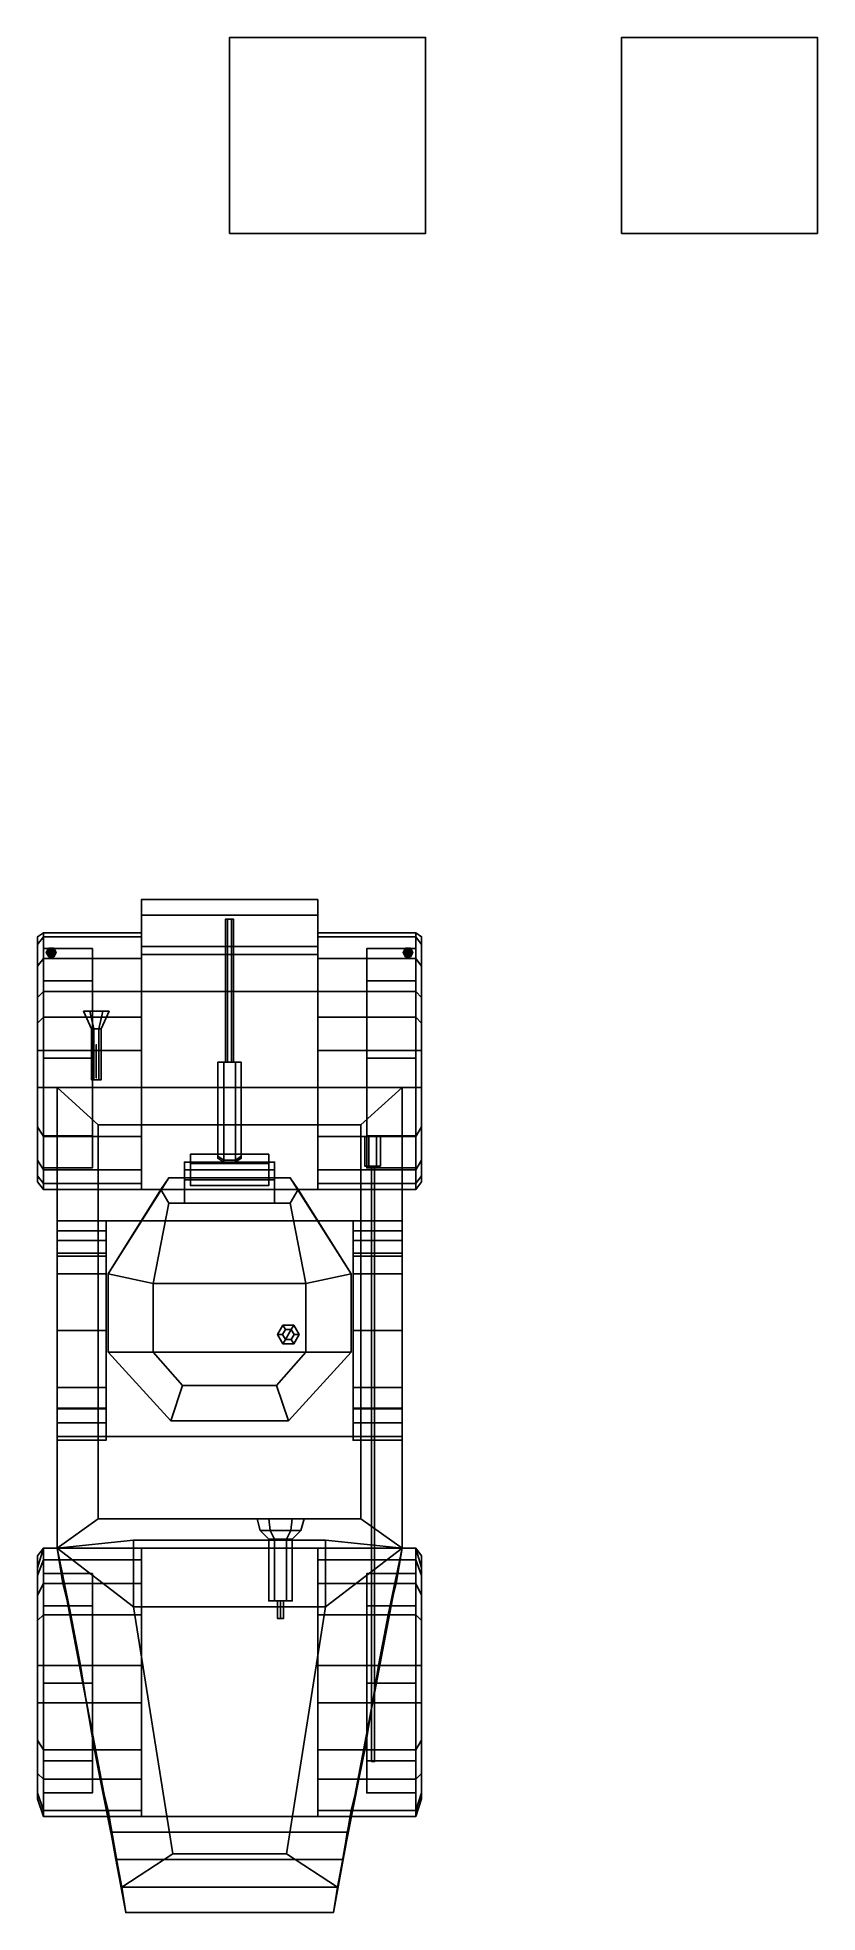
# Model space of a CAD drawing. Header units: millimetres. Extents: x -0.98 to 3, y -2.57 to 7.
import ezdxf

# ---------------------------------------------------------------- set-up
doc = ezdxf.new("R2010")
doc.units = ezdxf.units.MM
for name, color, linetype in [('gun', 1, 'Continuous'), ('mudguards', 6, 'Continuous'), ('sleeve', 5, 'Continuous'), ('turret', 2, 'Continuous'), ('wheels', 2, 'Continuous')]:
    doc.layers.add(name, color=color, linetype=linetype)

msp = doc.modelspace()

# ---------------------------------------------------------------- linework, layer by layer
for points in [[(1, 7, 1), (1, 7), (0, 7), (0, 7, 1)], [(1, 7), (1, 6), (0, 6), (0, 7)], [(0, 7), (0, 6), (0, 6, 1), (0, 7, 1)], [(0, 7, 1), (0, 6, 1), (1, 6, 1), (1, 7, 1)], [(1, 6, 1), (1, 6), (1, 7), (1, 7, 1)], [(3, 7), (3, 6), (2, 6), (2, 7)], [(2, 7), (2, 6), (3, 6), (3, 7)], [(0, 6, 1), (0, 6), (1, 6), (1, 6, 1)], [(-0.45, 2.52, 0.47), (-0.45, 1.12, 0.47), (-0.45, 1.12, 0.74), (-0.45, 2.6, 0.74)], [(0.45, 2.6, 0.74), (0.45, 2.52, 0.47), (-0.45, 2.52, 0.47), (-0.45, 2.6, 0.74)], [(-0.45, 2.6, 0.74), (-0.45, 1.12, 0.74), (-0.45, 1.2, 1.01), (-0.45, 2.32, 1.01)], [(0.45, 2.32, 1.01), (0.45, 2.6, 0.74), (-0.45, 2.6, 0.74), (-0.45, 2.32, 1.01)], [(0.45, 1.12, 0.74), (0.45, 1.12, 0.47), (0.45, 2.52, 0.47), (0.45, 2.6, 0.74)], [(0.45, 1.2, 1.01), (0.45, 1.12, 0.74), (0.45, 2.6, 0.74), (0.45, 2.32, 1.01)], [(-0.45, 2.36, 0.32), (-0.45, 1.12, 0.32), (-0.45, 1.12, 0.47), (-0.45, 2.52, 0.47)], [(0.45, 2.52, 0.47), (0.45, 2.36, 0.32), (-0.45, 2.36, 0.32), (-0.45, 2.52, 0.47)], [(0.45, 1.12, 0.47), (0.45, 1.12, 0.32), (0.45, 2.36, 0.32), (0.45, 2.52, 0.47)], [(-0.9208, 2.3487, 1.4125), (-0.9225, 2.3517, 1.4), (-0.935, 2.33, 1.4), (-0.9317, 2.33, 1.4125)], [(-0.9225, 2.3517, 1.4), (-0.9208, 2.3487, 1.3875), (-0.9317, 2.33, 1.3875), (-0.935, 2.33, 1.4)], [(-0.9317, 2.33, 1.4125), (-0.935, 2.33, 1.4), (-0.9225, 2.3083, 1.4), (-0.9208, 2.3112, 1.4125)], [(-0.935, 2.33, 1.4), (-0.9317, 2.33, 1.3875), (-0.9208, 2.3112, 1.3875), (-0.9225, 2.3083, 1.4)], [(-0.9163, 2.3408, 1.4217), (-0.9208, 2.3487, 1.4125), (-0.9317, 2.33, 1.4125), (-0.9225, 2.33, 1.4217)], [(-0.9208, 2.3487, 1.3875), (-0.9163, 2.3408, 1.3783), (-0.9225, 2.33, 1.3783), (-0.9317, 2.33, 1.3875)], [(-0.9225, 2.33, 1.4217), (-0.9317, 2.33, 1.4125), (-0.9208, 2.3112, 1.4125), (-0.9163, 2.3192, 1.4217)], [(-0.9317, 2.33, 1.3875), (-0.9225, 2.33, 1.3783), (-0.9163, 2.3192, 1.3783), (-0.9208, 2.3112, 1.3875)], [(-0.8992, 2.3487, 1.4125), (-0.8975, 2.3517, 1.4), (-0.9225, 2.3517, 1.4), (-0.9208, 2.3487, 1.4125)], [(-0.8975, 2.3517, 1.4), (-0.8992, 2.3487, 1.3875), (-0.9208, 2.3487, 1.3875), (-0.9225, 2.3517, 1.4)], [(-0.91, 2.33, 1.425), (-0.9163, 2.3408, 1.4217), (-0.9225, 2.33, 1.4217), (-0.91, 2.33, 1.425)], [(-0.9163, 2.3408, 1.3783), (-0.91, 2.33, 1.375), (-0.91, 2.33, 1.375), (-0.9225, 2.33, 1.3783)], [(-0.91, 2.33, 1.425), (-0.9225, 2.33, 1.4217), (-0.9163, 2.3192, 1.4217), (-0.91, 2.33, 1.425)], [(-0.9225, 2.33, 1.3783), (-0.91, 2.33, 1.375), (-0.91, 2.33, 1.375), (-0.9163, 2.3192, 1.3783)], [(-0.9208, 2.3112, 1.4125), (-0.9225, 2.3083, 1.4), (-0.8975, 2.3083, 1.4), (-0.8992, 2.3112, 1.4125)], [(-0.9225, 2.3083, 1.4), (-0.9208, 2.3112, 1.3875), (-0.8992, 2.3112, 1.3875), (-0.8975, 2.3083, 1.4)], [(-0.9038, 2.3408, 1.4217), (-0.8992, 2.3487, 1.4125), (-0.9208, 2.3487, 1.4125), (-0.9163, 2.3408, 1.4217)], [(-0.8992, 2.3487, 1.3875), (-0.9038, 2.3408, 1.3783), (-0.9163, 2.3408, 1.3783), (-0.9208, 2.3487, 1.3875)], [(-0.9163, 2.3192, 1.4217), (-0.9208, 2.3112, 1.4125), (-0.8992, 2.3112, 1.4125), (-0.9038, 2.3192, 1.4217)], [(-0.9208, 2.3112, 1.3875), (-0.9163, 2.3192, 1.3783), (-0.9038, 2.3192, 1.3783), (-0.8992, 2.3112, 1.3875)], [(-0.9038, 2.3408, 1.3783), (-0.91, 2.33, 1.375), (-0.91, 2.33, 1.375), (-0.9163, 2.3408, 1.3783)], [(-0.9163, 2.3192, 1.3783), (-0.91, 2.33, 1.375), (-0.91, 2.33, 1.375), (-0.9038, 2.3192, 1.3783)], [(-0.91, 2.33, 1.425), (-0.9038, 2.3408, 1.4217), (-0.9163, 2.3408, 1.4217), (-0.91, 2.33, 1.425)], [(-0.91, 2.33, 1.425), (-0.9163, 2.3192, 1.4217), (-0.9038, 2.3192, 1.4217), (-0.91, 2.33, 1.425)], [(-0.9, 2.33, 0.92), (-0.915, 2.3387, 0.91), (-0.915, 2.3387, 1.38), (-0.9, 2.33, 1.38)], [(-0.915, 2.3387, 0.91), (-0.915, 2.3213, 0.93), (-0.915, 2.3213, 1.38), (-0.915, 2.3387, 1.38)], [(-0.915, 2.3213, 0.93), (-0.9, 2.33, 0.92), (-0.9, 2.33, 1.38), (-0.915, 2.3213, 1.38)], [(-0.91, 2.33, 1.425), (-0.8975, 2.33, 1.4217), (-0.9038, 2.3408, 1.4217), (-0.91, 2.33, 1.425)], [(-0.8975, 2.33, 1.3783), (-0.91, 2.33, 1.375), (-0.91, 2.33, 1.375), (-0.9038, 2.3408, 1.3783)], [(-0.91, 2.33, 1.425), (-0.9038, 2.3192, 1.4217), (-0.8975, 2.33, 1.4217), (-0.91, 2.33, 1.425)], [(-0.9038, 2.3192, 1.3783), (-0.91, 2.33, 1.375), (-0.91, 2.33, 1.375), (-0.8975, 2.33, 1.3783)], [(-0.8975, 2.33, 1.4217), (-0.8883, 2.33, 1.4125), (-0.8992, 2.3487, 1.4125), (-0.9038, 2.3408, 1.4217)], [(-0.8883, 2.33, 1.3875), (-0.8975, 2.33, 1.3783), (-0.9038, 2.3408, 1.3783), (-0.8992, 2.3487, 1.3875)], [(-0.9038, 2.3192, 1.4217), (-0.8992, 2.3112, 1.4125), (-0.8883, 2.33, 1.4125), (-0.8975, 2.33, 1.4217)], [(-0.8992, 2.3112, 1.3875), (-0.9038, 2.3192, 1.3783), (-0.8975, 2.33, 1.3783), (-0.8883, 2.33, 1.3875)], [(-0.8883, 2.33, 1.4125), (-0.885, 2.33, 1.4), (-0.8975, 2.3517, 1.4), (-0.8992, 2.3487, 1.4125)], [(-0.885, 2.33, 1.4), (-0.8883, 2.33, 1.3875), (-0.8992, 2.3487, 1.3875), (-0.8975, 2.3517, 1.4)], [(-0.8992, 2.3112, 1.4125), (-0.8975, 2.3083, 1.4), (-0.885, 2.33, 1.4), (-0.8883, 2.33, 1.4125)], [(-0.8975, 2.3083, 1.4), (-0.8992, 2.3112, 1.3875), (-0.8883, 2.33, 1.3875), (-0.885, 2.33, 1.4)], [(0.45, 2.36, 0.32), (0.45, 1.12, 0.32), (-0.45, 1.12, 0.32), (-0.45, 2.36, 0.32)], [(-0.45, 2.32, 1.01), (-0.45, 1.2, 1.01), (-0.45, 1.64, 1.35), (-0.45, 2.13, 1.2)], [(0.45, 2.13, 1.2), (0.45, 2.32, 1.01), (-0.45, 2.32, 1.01), (-0.45, 2.13, 1.2)], [(0.45, 1.64, 1.35), (0.45, 1.2, 1.01), (0.45, 2.32, 1.01), (0.45, 2.13, 1.2)], [(0.8975, 2.3517, 1.4), (0.8992, 2.3487, 1.3875), (0.8883, 2.33, 1.3875), (0.885, 2.33, 1.4)], [(0.8992, 2.3487, 1.4125), (0.8975, 2.3517, 1.4), (0.885, 2.33, 1.4), (0.8883, 2.33, 1.4125)], [(0.885, 2.33, 1.4), (0.8883, 2.33, 1.3875), (0.8992, 2.3112, 1.3875), (0.8975, 2.3083, 1.4)], [(0.8883, 2.33, 1.4125), (0.885, 2.33, 1.4), (0.8975, 2.3083, 1.4), (0.8992, 2.3112, 1.4125)], [(0.8992, 2.3487, 1.3875), (0.9037, 2.3408, 1.3783), (0.8975, 2.33, 1.3783), (0.8883, 2.33, 1.3875)], [(0.9037, 2.3408, 1.4217), (0.8992, 2.3487, 1.4125), (0.8883, 2.33, 1.4125), (0.8975, 2.33, 1.4217)], [(0.8883, 2.33, 1.3875), (0.8975, 2.33, 1.3783), (0.9037, 2.3192, 1.3783), (0.8992, 2.3112, 1.3875)], [(0.8975, 2.33, 1.4217), (0.8883, 2.33, 1.4125), (0.8992, 2.3112, 1.4125), (0.9037, 2.3192, 1.4217)], [(0.9225, 2.3517, 1.4), (0.9208, 2.3487, 1.3875), (0.8992, 2.3487, 1.3875), (0.8975, 2.3517, 1.4)], [(0.9208, 2.3487, 1.4125), (0.9225, 2.3517, 1.4), (0.8975, 2.3517, 1.4), (0.8992, 2.3487, 1.4125)], [(0.9037, 2.3408, 1.3783), (0.91, 2.33, 1.375), (0.91, 2.33, 1.375), (0.8975, 2.33, 1.3783)], [(0.91, 2.33, 1.425), (0.9037, 2.3408, 1.4217), (0.8975, 2.33, 1.4217), (0.91, 2.33, 1.425)], [(0.8975, 2.33, 1.3783), (0.91, 2.33, 1.375), (0.91, 2.33, 1.375), (0.9037, 2.3192, 1.3783)], [(0.91, 2.33, 1.425), (0.8975, 2.33, 1.4217), (0.9037, 2.3192, 1.4217), (0.91, 2.33, 1.425)], [(0.8975, 2.3083, 1.4), (0.8992, 2.3112, 1.3875), (0.9208, 2.3112, 1.3875), (0.9225, 2.3083, 1.4)], [(0.8992, 2.3112, 1.4125), (0.8975, 2.3083, 1.4), (0.9225, 2.3083, 1.4), (0.9208, 2.3112, 1.4125)], [(0.9208, 2.3487, 1.3875), (0.9162, 2.3408, 1.3783), (0.9037, 2.3408, 1.3783), (0.8992, 2.3487, 1.3875)], [(0.9162, 2.3408, 1.4217), (0.9208, 2.3487, 1.4125), (0.8992, 2.3487, 1.4125), (0.9037, 2.3408, 1.4217)], [(0.8992, 2.3112, 1.3875), (0.9037, 2.3192, 1.3783), (0.9162, 2.3192, 1.3783), (0.9208, 2.3112, 1.3875)], [(0.9037, 2.3192, 1.4217), (0.8992, 2.3112, 1.4125), (0.9208, 2.3112, 1.4125), (0.9162, 2.3192, 1.4217)], [(0.9037, 2.3192, 1.3783), (0.91, 2.33, 1.375), (0.91, 2.33, 1.375), (0.9162, 2.3192, 1.3783)], [(0.9162, 2.3408, 1.3783), (0.91, 2.33, 1.375), (0.91, 2.33, 1.375), (0.9037, 2.3408, 1.3783)], [(0.91, 2.33, 1.425), (0.9162, 2.3408, 1.4217), (0.9037, 2.3408, 1.4217), (0.91, 2.33, 1.425)], [(0.91, 2.33, 1.425), (0.9037, 2.3192, 1.4217), (0.9162, 2.3192, 1.4217), (0.91, 2.33, 1.425)], [(0.905, 2.3387, 0.91), (0.905, 2.3213, 0.93), (0.905, 2.3213, 1.38), (0.905, 2.3387, 1.38)], [(0.92, 2.33, 0.92), (0.905, 2.3387, 0.91), (0.905, 2.3387, 1.38), (0.92, 2.33, 1.38)], [(0.905, 2.3213, 0.93), (0.92, 2.33, 0.92), (0.92, 2.33, 1.38), (0.905, 2.3213, 1.38)], [(0.9225, 2.33, 1.3783), (0.91, 2.33, 1.375), (0.91, 2.33, 1.375), (0.9162, 2.3408, 1.3783)], [(0.91, 2.33, 1.425), (0.9225, 2.33, 1.4217), (0.9162, 2.3408, 1.4217), (0.91, 2.33, 1.425)], [(0.9162, 2.3192, 1.3783), (0.91, 2.33, 1.375), (0.91, 2.33, 1.375), (0.9225, 2.33, 1.3783)], [(0.91, 2.33, 1.425), (0.9162, 2.3192, 1.4217), (0.9225, 2.33, 1.4217), (0.91, 2.33, 1.425)], [(0.9208, 2.3112, 1.3875), (0.9162, 2.3192, 1.3783), (0.9225, 2.33, 1.3783), (0.9317, 2.33, 1.3875)], [(0.9162, 2.3192, 1.4217), (0.9208, 2.3112, 1.4125), (0.9317, 2.33, 1.4125), (0.9225, 2.33, 1.4217)], [(0.9317, 2.33, 1.3875), (0.9225, 2.33, 1.3783), (0.9162, 2.3408, 1.3783), (0.9208, 2.3487, 1.3875)], [(0.9225, 2.33, 1.4217), (0.9317, 2.33, 1.4125), (0.9208, 2.3487, 1.4125), (0.9162, 2.3408, 1.4217)], [(0.935, 2.33, 1.4), (0.9317, 2.33, 1.3875), (0.9208, 2.3487, 1.3875), (0.9225, 2.3517, 1.4)], [(0.9317, 2.33, 1.4125), (0.935, 2.33, 1.4), (0.9225, 2.3517, 1.4), (0.9208, 2.3487, 1.4125)], [(0.9225, 2.3083, 1.4), (0.9208, 2.3112, 1.3875), (0.9317, 2.33, 1.3875), (0.935, 2.33, 1.4)], [(0.9208, 2.3112, 1.4125), (0.9225, 2.3083, 1.4), (0.935, 2.33, 1.4), (0.9317, 2.33, 1.4125)], [(-0.45, 2.13, 1.2), (-0.45, 1.64, 1.35), (0.45, 1.64, 1.35), (0.45, 2.13, 1.2)], [(-0.6925, 1.94, 1.3283), (-0.705, 1.94, 1.35), (-0.745, 2.03, 1.35), (-0.7125, 2.03, 1.2937)], [(-0.705, 1.94, 1.35), (-0.6925, 1.94, 1.3717), (-0.7125, 2.03, 1.4063), (-0.745, 2.03, 1.35)], [(-0.7125, 2.03, 1.4063), (-0.6475, 2.03, 1.4063), (-0.615, 2.03, 1.35), (-0.745, 2.03, 1.35)], [(-0.745, 2.03, 1.35), (-0.615, 2.03, 1.35), (-0.6475, 2.03, 1.2937), (-0.7125, 2.03, 1.2937)], [(-0.6675, 1.94, 1.3283), (-0.6925, 1.94, 1.3283), (-0.7125, 2.03, 1.2937), (-0.6475, 2.03, 1.2937)], [(-0.6925, 1.94, 1.3717), (-0.6675, 1.94, 1.3717), (-0.6475, 2.03, 1.4063), (-0.7125, 2.03, 1.4063)], [(-0.655, 1.94, 1.35), (-0.6675, 1.94, 1.3283), (-0.6475, 2.03, 1.2937), (-0.615, 2.03, 1.35)], [(-0.6675, 1.94, 1.3717), (-0.655, 1.94, 1.35), (-0.615, 2.03, 1.35), (-0.6475, 2.03, 1.4063)], [(-0.6925, 1.94, 1.3717), (-0.705, 1.94, 1.35), (-0.705, 1.68, 1.35), (-0.6925, 1.68, 1.3717)], [(-0.705, 1.94, 1.35), (-0.6925, 1.94, 1.3283), (-0.6925, 1.68, 1.3283), (-0.705, 1.68, 1.35)], [(-0.6675, 1.94, 1.3717), (-0.6925, 1.94, 1.3717), (-0.6925, 1.68, 1.3717), (-0.6675, 1.68, 1.3717)], [(-0.6925, 1.94, 1.3283), (-0.6675, 1.94, 1.3283), (-0.6675, 1.68, 1.3283), (-0.6925, 1.68, 1.3283)], [(-0.655, 1.94, 1.35), (-0.6675, 1.94, 1.3717), (-0.6675, 1.68, 1.3717), (-0.655, 1.68, 1.35)], [(-0.6675, 1.94, 1.3283), (-0.655, 1.94, 1.35), (-0.655, 1.68, 1.35), (-0.6675, 1.68, 1.3283)], [(-0.68, 1.83, 1.25), (-0.68, 1.69, 1.25), (-0.68, 1.72, 1.33), (-0.68, 1.86, 1.33)], [(-0.68, 1.86, 1.33), (-0.68, 1.72, 1.33), (-0.68, 1.69, 1.25), (-0.68, 1.83, 1.25)], [(-0.88, 1.64, 1.35), (-0.88, -0.71, 1.35), (-0.67, -0.56, 1.76), (-0.67, 1.45, 1.76)], [(0.67, 1.45, 1.76), (0.88, 1.64, 1.35), (-0.88, 1.64, 1.35), (-0.67, 1.45, 1.76)], [(-0.88, 1.64, 1.25), (-0.88, 1.12, 1.25), (-0.88, 1.12, 1.35), (-0.88, 1.64, 1.35)], [(-0.88, 1.39, 1.15), (-0.88, 1.12, 1.15), (-0.88, 1.12, 1.25), (-0.88, 1.64, 1.25)], [(0.88, 1.64, 1.25), (-0.88, 1.64, 1.25), (-0.88, 1.64, 1.35), (0.88, 1.64, 1.35)], [(-0.6675, 1.68, 1.3717), (-0.6925, 1.68, 1.3717), (-0.705, 1.68, 1.35), (-0.655, 1.68, 1.35)], [(-0.655, 1.68, 1.35), (-0.705, 1.68, 1.35), (-0.6925, 1.68, 1.3283), (-0.6675, 1.68, 1.3283)], [(0.67, -0.56, 1.76), (0.88, -0.71, 1.35), (0.88, 1.64, 1.35), (0.67, 1.45, 1.76)], [(0.88, 1.12, 1.35), (0.88, 1.12, 1.25), (0.88, 1.64, 1.25), (0.88, 1.64, 1.35)], [(0.88, 1.12, 1.25), (0.88, 1.12, 1.15), (0.88, 1.39, 1.15), (0.88, 1.64, 1.25)], [(-0.67, 1.45, 1.76), (-0.67, -0.56, 1.76), (0.67, -0.56, 1.76), (0.67, 1.45, 1.76)], [(-0.88, 1.22, 0.98), (-0.88, 1.12, 0.98), (-0.88, 1.12, 1.15), (-0.88, 1.39, 1.15)], [(0.71, 1.39, 1.7546), (0.69, 1.39, 1.72), (0.69, 1.24, 1.72), (0.71, 1.24, 1.7546)], [(0.69, 1.39, 1.72), (0.71, 1.39, 1.6854), (0.71, 1.24, 1.6854), (0.69, 1.24, 1.72)], [(0.77, 1.39, 1.72), (0.69, 1.39, 1.72), (0.71, 1.39, 1.7546), (0.75, 1.39, 1.7546)], [(0.75, 1.39, 1.6854), (0.71, 1.39, 1.6854), (0.69, 1.39, 1.72), (0.77, 1.39, 1.72)], [(0.75, 1.39, 1.7546), (0.71, 1.39, 1.7546), (0.71, 1.24, 1.7546), (0.75, 1.24, 1.7546)], [(0.71, 1.39, 1.6854), (0.75, 1.39, 1.6854), (0.75, 1.24, 1.6854), (0.71, 1.24, 1.6854)], [(0.77, 1.39, 1.72), (0.75, 1.39, 1.7546), (0.75, 1.24, 1.7546), (0.77, 1.24, 1.72)], [(0.75, 1.39, 1.6854), (0.77, 1.39, 1.72), (0.77, 1.24, 1.72), (0.75, 1.24, 1.6854)], [(0.88, 1.12, 1.15), (0.88, 1.12, 0.98), (0.88, 1.22, 0.98), (0.88, 1.39, 1.15)], [(-0.88, 1.15, 0.83), (-0.88, 1.12, 0.67), (-0.88, 1.12, 0.98), (-0.88, 1.22, 0.98)], [(0.75, 1.24, 1.7546), (0.71, 1.24, 1.7546), (0.69, 1.24, 1.72), (0.77, 1.24, 1.72)], [(0.77, 1.24, 1.72), (0.69, 1.24, 1.72), (0.71, 1.24, 1.6854), (0.75, 1.24, 1.6854)], [(0.74, 1.24, 1.72), (0.725, 1.24, 1.7287), (0.725, -1.8, 1.7287), (0.74, -1.8, 1.72)], [(0.725, 1.24, 1.7287), (0.725, 1.24, 1.7113), (0.725, -1.8, 1.7113), (0.725, -1.8, 1.7287)], [(0.725, 1.24, 1.7113), (0.74, 1.24, 1.72), (0.74, -1.8, 1.72), (0.725, -1.8, 1.7113)], [(0.88, 1.12, 0.98), (0.88, 1.12, 0.67), (0.88, 1.15, 0.83), (0.88, 1.22, 0.98)], [(-0.88, 1.12, 0.32), (-0.88, 0.96, 0.32), (-0.88, 0.96, 1.35), (-0.88, 1.12, 1.35)], [(0.88, 1.12, 0.32), (0.88, 0.96, 0.32), (-0.88, 0.96, 0.32), (-0.88, 1.12, 0.32)], [(-0.45, 1.12, 0.32), (-0.88, 1.12, 0.32), (-0.88, 1.12, 0.4), (-0.45, 1.12, 0.4)], [(0.88, 1.12, 0.32), (0.45, 1.12, 0.32), (0.45, 1.12, 0.4), (0.88, 1.12, 0.4)], [(0.88, 0.96, 1.35), (0.88, 0.96, 0.32), (0.88, 1.12, 0.32), (0.88, 1.12, 1.35)], [(-0.88, 0.96, 1.28), (-0.88, 0.78, 1.28), (-0.88, 0.69, 1.35), (-0.88, 0.96, 1.35)], [(-0.88, 0.96, 1.19), (-0.88, 0.86, 1.19), (-0.88, 0.78, 1.28), (-0.88, 0.96, 1.28)], [(-0.88, 0.96, 0.81), (-0.88, 0.91, 1.09), (-0.88, 0.86, 1.19), (-0.88, 0.96, 1.19)], [(-0.63, 0.91, 1.09), (-0.88, 0.91, 1.09), (-0.88, 0.96, 0.81), (-0.63, 0.96, 0.81)], [(-0.63, 0.96, 0.81), (-0.88, 0.96, 0.81), (-0.88, 0.96, 0.32), (-0.63, 0.96, 0.32)], [(-0.63, 0.96, 0.32), (-0.63, -0.14, 0.32), (-0.63, -0.14, 1.35), (-0.63, 0.96, 1.35)], [(0.63, 0.96, 0.32), (0.63, -0.14, 0.32), (-0.63, -0.14, 0.32), (-0.63, 0.96, 0.32)], [(0.63, -0.14, 1.35), (0.63, -0.14, 0.32), (0.63, 0.96, 0.32), (0.63, 0.96, 1.35)], [(0.88, 0.91, 1.09), (0.63, 0.91, 1.09), (0.63, 0.96, 0.81), (0.88, 0.96, 0.81)], [(0.88, 0.96, 0.81), (0.63, 0.96, 0.81), (0.63, 0.96, 0.32), (0.88, 0.96, 0.32)], [(0.88, 0.69, 1.35), (0.88, 0.78, 1.28), (0.88, 0.96, 1.28), (0.88, 0.96, 1.35)], [(0.88, 0.78, 1.28), (0.88, 0.86, 1.19), (0.88, 0.96, 1.19), (0.88, 0.96, 1.28)], [(0.88, 0.86, 1.19), (0.88, 0.91, 1.09), (0.88, 0.96, 0.81), (0.88, 0.96, 1.19)], [(-0.63, 0.86, 1.19), (-0.88, 0.86, 1.19), (-0.88, 0.91, 1.09), (-0.63, 0.91, 1.09)], [(0.88, 0.86, 1.19), (0.63, 0.86, 1.19), (0.63, 0.91, 1.09), (0.88, 0.91, 1.09)], [(-0.63, 0.78, 1.28), (-0.88, 0.78, 1.28), (-0.88, 0.86, 1.19), (-0.63, 0.86, 1.19)], [(-0.63, 0.69, 1.35), (-0.88, 0.69, 1.35), (-0.88, 0.78, 1.28), (-0.63, 0.78, 1.28)], [(0.88, 0.78, 1.28), (0.63, 0.78, 1.28), (0.63, 0.86, 1.19), (0.88, 0.86, 1.19)], [(0.88, 0.69, 1.35), (0.63, 0.69, 1.35), (0.63, 0.78, 1.28), (0.88, 0.78, 1.28)], [(-0.63, 0.11, 1.35), (-0.88, 0.11, 1.35), (-0.88, 0.69, 1.35), (-0.63, 0.69, 1.35)], [(0.88, 0.11, 1.35), (0.63, 0.11, 1.35), (0.63, 0.69, 1.35), (0.88, 0.69, 1.35)], [(-0.88, 0, 1.25), (-0.88, -0.14, 1.25), (-0.88, -0.14, 1.35), (-0.88, 0.11, 1.35)], [(-0.63, 0, 1.25), (-0.88, 0, 1.25), (-0.88, 0.11, 1.35), (-0.63, 0.11, 1.35)], [(0.88, 0, 1.25), (0.63, 0, 1.25), (0.63, 0.11, 1.35), (0.88, 0.11, 1.35)], [(0.88, -0.14, 1.35), (0.88, -0.14, 1.25), (0.88, 0, 1.25), (0.88, 0.11, 1.35)], [(-0.88, -0.07, 1.15), (-0.88, -0.14, 0.94), (-0.88, -0.14, 1.25), (-0.88, 0, 1.25)], [(-0.63, -0.07, 1.15), (-0.88, -0.07, 1.15), (-0.88, 0, 1.25), (-0.63, 0, 1.25)], [(0.88, -0.07, 1.15), (0.63, -0.07, 1.15), (0.63, 0, 1.25), (0.88, 0, 1.25)], [(0.88, -0.14, 1.25), (0.88, -0.14, 0.94), (0.88, -0.07, 1.15), (0.88, 0, 1.25)], [(-0.63, -0.14, 0.94), (-0.88, -0.14, 0.94), (-0.88, -0.07, 1.15), (-0.63, -0.07, 1.15)], [(0.88, -0.14, 0.94), (0.63, -0.14, 0.94), (0.63, -0.07, 1.15), (0.88, -0.07, 1.15)], [(-0.88, -0.14, 0.32), (-0.88, -0.71, 0.32), (-0.88, -0.71, 1.35), (-0.88, -0.14, 1.35)], [(0.88, -0.14, 0.32), (0.88, -0.71, 0.32), (-0.88, -0.71, 0.32), (-0.88, -0.14, 0.32)], [(-0.63, -0.14, 0.32), (-0.88, -0.14, 0.32), (-0.88, -0.14, 0.94), (-0.63, -0.14, 0.94)], [(0.88, -0.14, 0.32), (0.63, -0.14, 0.32), (0.63, -0.14, 0.94), (0.88, -0.14, 0.94)], [(0.88, -0.71, 1.35), (0.88, -0.71, 0.32), (0.88, -0.14, 0.32), (0.88, -0.14, 1.35)], [(-0.67, -0.56, 1.76), (-0.88, -0.71, 1.35), (0.88, -0.71, 1.35), (0.67, -0.56, 1.76)], [(-0.88, -0.71, 1.35), (-0.88, -0.71, 1.35), (-0.49, -1.01, 1.44), (-0.49, -0.67, 1.45)], [(-0.88, -0.71, 0.51), (-0.88, -0.71, 0.32), (0.88, -0.71, 0.32), (0.88, -0.71, 0.51)], [(-0.88, -0.71, 1.35), (-0.55, -2.44, 1.11), (-0.29, -2.27, 1.31), (-0.49, -1.01, 1.44)], [(0.88, -0.71, 1.35), (0.55, -2.44, 1.11), (-0.55, -2.44, 1.11), (-0.88, -0.71, 1.35)], [(-0.7293, -1.4999, 1.2404), (-0.88, -0.71, 1.35), (-0.88, -0.71, 1.23), (-0.76, -1.31, 1.23)], [(-0.76, -1.31, 1.23), (-0.88, -0.71, 1.23), (-0.88, -0.71, 1.14), (-0.81, -1.05, 1.14)], [(-0.81, -1.05, 1.14), (-0.88, -0.71, 1.14), (-0.88, -0.71, 1), (-0.85, -0.89, 1)], [(-0.85, -0.89, 1), (-0.88, -0.71, 1), (-0.88, -0.71, 0.51), (-0.87, -0.77, 0.81)], [(-0.49, -0.67, 1.45), (-0.49, -1.01, 1.44), (0.49, -1.01, 1.44), (0.49, -0.67, 1.45)], [(-0.45, -0.71, 0.39), (-0.45, -2.08, 0.43), (-0.45, -2.08, 1.23), (-0.45, -0.71, 1.23)], [(0.45, -0.71, 0.39), (0.45, -2.08, 0.43), (-0.45, -2.08, 0.43), (-0.45, -0.71, 0.39)], [(0.29, -2.27, 1.31), (0.55, -2.44, 1.11), (0.88, -0.71, 1.35), (0.49, -1.01, 1.44)], [(0.45, -2.08, 1.23), (0.45, -2.08, 0.43), (0.45, -0.71, 0.39), (0.45, -0.71, 1.23)], [(0.49, -1.01, 1.44), (0.88, -0.71, 1.35), (0.88, -0.71, 1.35), (0.49, -0.67, 1.45)], [(0.88, -0.71, 1.23), (0.88, -0.71, 1.35), (0.7293, -1.5002, 1.2404), (0.76, -1.31, 1.23)], [(0.88, -0.71, 1.14), (0.88, -0.71, 1.23), (0.76, -1.31, 1.23), (0.81, -1.05, 1.14)], [(0.88, -0.71, 1), (0.88, -0.71, 1.14), (0.81, -1.05, 1.14), (0.85, -0.89, 1)], [(0.88, -0.71, 0.51), (0.88, -0.71, 1), (0.85, -0.89, 1), (0.87, -0.77, 0.81)], [(-0.49, -1.01, 1.44), (-0.29, -2.27, 1.31), (0.29, -2.27, 1.31), (0.49, -1.01, 1.44)], [(-0.55, -2.44, 1.11), (-0.7293, -1.4999, 1.2404), (-0.69, -1.74, 1.14), (-0.66, -1.89, 1.01)], [(0.69, -1.74, 1.14), (0.7293, -1.5002, 1.2404), (0.55, -2.44, 1.11), (0.66, -1.89, 1.01)], [(0.74, -1.8, 1.72), (0.725, -1.8, 1.7287), (0.725, -1.8, 1.7113), (0.74, -1.8, 1.72)], [(-0.53, -2.57, 0.95), (-0.55, -2.44, 1.11), (-0.66, -1.89, 1.01), (-0.62, -2.05, 0.76)], [(0.66, -1.89, 1.01), (0.55, -2.44, 1.11), (0.53, -2.57, 0.95), (0.62, -2.05, 0.76)], [(-0.58, -2.3, 0.51), (-0.53, -2.57, 0.95), (-0.62, -2.05, 0.76), (-0.62, -2.08, 0.51)], [(-0.6, -2.16, 0.43), (-0.58, -2.3, 0.51), (-0.62, -2.08, 0.51), (-0.62, -2.08, 0.43)], [(0.62, -2.08, 0.43), (0.6, -2.16, 0.43), (-0.6, -2.16, 0.43), (-0.62, -2.08, 0.43)], [(0.62, -2.05, 0.76), (0.53, -2.57, 0.95), (0.58, -2.3, 0.51), (0.62, -2.08, 0.51)], [(0.62, -2.08, 0.51), (0.58, -2.3, 0.51), (0.6, -2.16, 0.43), (0.62, -2.08, 0.43)], [(0.6, -2.16, 0.43), (0.58, -2.3, 0.51), (-0.58, -2.3, 0.51), (-0.6, -2.16, 0.43)], [(-0.29, -2.27, 1.31), (-0.55, -2.44, 1.11), (0.55, -2.44, 1.11), (0.29, -2.27, 1.31)], [(0.58, -2.3, 0.51), (0.53, -2.57, 0.95), (-0.53, -2.57, 0.95), (-0.58, -2.3, 0.51)], [(0.53, -2.57, 0.95), (0.55, -2.44, 1.11), (-0.55, -2.44, 1.11), (-0.53, -2.57, 0.95)]]:
    msp.add_3dface(points)
at = {"layer": 'gun'}
for points in [[(-0.01, 2.5, 2.0473), (-0.02, 2.5, 2.03), (-0.02, 1.77, 2.03), (-0.01, 1.77, 2.0473)], [(-0.02, 2.5, 2.03), (-0.01, 2.5, 2.0127), (-0.01, 1.77, 2.0127), (-0.02, 1.77, 2.03)], [(0.02, 2.5, 2.03), (-0.02, 2.5, 2.03), (-0.01, 2.5, 2.0473), (0.01, 2.5, 2.0473)], [(0.01, 2.5, 2.0127), (-0.01, 2.5, 2.0127), (-0.02, 2.5, 2.03), (0.02, 2.5, 2.03)], [(0.01, 2.5, 2.0473), (-0.01, 2.5, 2.0473), (-0.01, 1.77, 2.0473), (0.01, 1.77, 2.0473)], [(-0.01, 2.5, 2.0127), (0.01, 2.5, 2.0127), (0.01, 1.77, 2.0127), (-0.01, 1.77, 2.0127)], [(0.02, 2.5, 2.03), (0.01, 2.5, 2.0473), (0.01, 1.77, 2.0473), (0.02, 1.77, 2.03)], [(0.01, 2.5, 2.0127), (0.02, 2.5, 2.03), (0.02, 1.77, 2.03), (0.01, 1.77, 2.0127)], [(0.1561, -0.62, 1.56), (0.14, -0.56, 1.56), (0.2, -0.56, 1.4561), (0.208, -0.62, 1.47)], [(0.208, -0.62, 1.65), (0.2, -0.56, 1.6639), (0.14, -0.56, 1.56), (0.1561, -0.62, 1.56)], [(0.208, -0.62, 1.47), (0.2, -0.56, 1.4561), (0.32, -0.56, 1.4561), (0.312, -0.62, 1.47)], [(0.312, -0.62, 1.65), (0.32, -0.56, 1.6639), (0.2, -0.56, 1.6639), (0.208, -0.62, 1.65)], [(0.312, -0.62, 1.47), (0.32, -0.56, 1.4561), (0.38, -0.56, 1.56), (0.3639, -0.62, 1.56)], [(0.3639, -0.62, 1.56), (0.38, -0.56, 1.56), (0.32, -0.56, 1.6639), (0.312, -0.62, 1.65)], [(0.2, -0.6639, 1.56), (0.1561, -0.62, 1.56), (0.208, -0.62, 1.47), (0.23, -0.6639, 1.508)], [(0.23, -0.6639, 1.612), (0.208, -0.62, 1.65), (0.1561, -0.62, 1.56), (0.2, -0.6639, 1.56)], [(0.23, -0.6639, 1.612), (0.2, -0.6639, 1.56), (0.2, -0.98, 1.56), (0.23, -0.98, 1.612)], [(0.2, -0.6639, 1.56), (0.23, -0.6639, 1.508), (0.23, -0.98, 1.508), (0.2, -0.98, 1.56)], [(0.23, -0.6639, 1.508), (0.208, -0.62, 1.47), (0.312, -0.62, 1.47), (0.29, -0.6639, 1.508)], [(0.29, -0.6639, 1.612), (0.312, -0.62, 1.65), (0.208, -0.62, 1.65), (0.23, -0.6639, 1.612)], [(0.29, -0.6639, 1.612), (0.23, -0.6639, 1.612), (0.23, -0.98, 1.612), (0.29, -0.98, 1.612)], [(0.23, -0.6639, 1.508), (0.29, -0.6639, 1.508), (0.29, -0.98, 1.508), (0.23, -0.98, 1.508)], [(0.29, -0.6639, 1.508), (0.312, -0.62, 1.47), (0.3639, -0.62, 1.56), (0.32, -0.6639, 1.56)], [(0.32, -0.6639, 1.56), (0.3639, -0.62, 1.56), (0.312, -0.62, 1.65), (0.29, -0.6639, 1.612)], [(0.32, -0.6639, 1.56), (0.29, -0.6639, 1.612), (0.29, -0.98, 1.612), (0.32, -0.98, 1.56)], [(0.29, -0.6639, 1.508), (0.32, -0.6639, 1.56), (0.32, -0.98, 1.56), (0.29, -0.98, 1.508)], [(0.29, -0.98, 1.612), (0.23, -0.98, 1.612), (0.2, -0.98, 1.56), (0.32, -0.98, 1.56)], [(0.32, -0.98, 1.56), (0.2, -0.98, 1.56), (0.23, -0.98, 1.508), (0.29, -0.98, 1.508)], [(0.26, -0.98, 1.595), (0.245, -0.98, 1.58), (0.245, -1.07, 1.58), (0.26, -1.07, 1.595)], [(0.245, -0.98, 1.58), (0.26, -0.98, 1.565), (0.26, -1.07, 1.565), (0.245, -1.07, 1.58)], [(0.275, -0.98, 1.58), (0.26, -0.98, 1.595), (0.26, -1.07, 1.595), (0.275, -1.07, 1.58)], [(0.26, -0.98, 1.565), (0.275, -0.98, 1.58), (0.275, -1.07, 1.58), (0.26, -1.07, 1.565)], [(0.26, -1.07, 1.595), (0.245, -1.07, 1.58), (0.26, -1.07, 1.565), (0.275, -1.07, 1.58)]]:
    msp.add_3dface(points, dxfattribs=at)
at = {"layer": 'mudguards'}
for points in [[(-0.95, 2.43, 0.73), (-0.95, 2.41, 0.8), (-0.98, 2.37, 0.79), (-0.98, 2.41, 0.71)], [(-0.98, 2.41, 0.71), (-0.98, 2.37, 0.79), (-0.95, 2.41, 0.8), (-0.95, 2.43, 0.73)], [(-0.98, 2.37, 0.79), (-0.98, 2.26, 0.96), (-0.95, 2.3, 0.97), (-0.95, 2.41, 0.8)], [(-0.95, 2.41, 0.8), (-0.95, 2.3, 0.97), (-0.98, 2.26, 0.96), (-0.98, 2.37, 0.79)], [(-0.95, 2.43, 0.73), (-0.95, 2.41, 0.8), (-0.45, 2.41, 0.8), (-0.45, 2.43, 0.73)], [(-0.45, 2.43, 0.73), (-0.45, 2.41, 0.8), (-0.95, 2.41, 0.8), (-0.95, 2.43, 0.73)], [(-0.45, 2.41, 0.8), (-0.45, 2.3, 0.97), (-0.95, 2.3, 0.97), (-0.95, 2.41, 0.8)], [(-0.95, 2.41, 0.8), (-0.95, 2.3, 0.97), (-0.45, 2.3, 0.97), (-0.45, 2.41, 0.8)], [(0.95, 2.43, 0.73), (0.95, 2.41, 0.8), (0.45, 2.41, 0.8), (0.45, 2.43, 0.73)], [(0.45, 2.43, 0.73), (0.45, 2.41, 0.8), (0.95, 2.41, 0.8), (0.95, 2.43, 0.73)], [(0.45, 2.41, 0.8), (0.45, 2.3, 0.97), (0.95, 2.3, 0.97), (0.95, 2.41, 0.8)], [(0.95, 2.41, 0.8), (0.95, 2.3, 0.97), (0.45, 2.3, 0.97), (0.45, 2.41, 0.8)], [(0.95, 2.43, 0.73), (0.95, 2.41, 0.8), (0.98, 2.37, 0.79), (0.98, 2.41, 0.71)], [(0.98, 2.41, 0.71), (0.98, 2.37, 0.79), (0.95, 2.41, 0.8), (0.95, 2.43, 0.73)], [(0.98, 2.37, 0.79), (0.98, 2.26, 0.96), (0.95, 2.3, 0.97), (0.95, 2.41, 0.8)], [(0.95, 2.41, 0.8), (0.95, 2.3, 0.97), (0.98, 2.26, 0.96), (0.98, 2.37, 0.79)], [(-0.98, 2.26, 0.96), (-0.98, 2.1, 1.1), (-0.95, 2.13, 1.13), (-0.95, 2.3, 0.97)], [(-0.95, 2.3, 0.97), (-0.95, 2.13, 1.13), (-0.98, 2.1, 1.1), (-0.98, 2.26, 0.96)], [(-0.45, 2.3, 0.97), (-0.45, 2.13, 1.13), (-0.95, 2.13, 1.13), (-0.95, 2.3, 0.97)], [(-0.95, 2.3, 0.97), (-0.95, 2.13, 1.13), (-0.45, 2.13, 1.13), (-0.45, 2.3, 0.97)], [(0.45, 2.3, 0.97), (0.45, 2.13, 1.13), (0.95, 2.13, 1.13), (0.95, 2.3, 0.97)], [(0.95, 2.3, 0.97), (0.95, 2.13, 1.13), (0.45, 2.13, 1.13), (0.45, 2.3, 0.97)], [(0.98, 2.26, 0.96), (0.98, 2.1, 1.1), (0.95, 2.13, 1.13), (0.95, 2.3, 0.97)], [(0.95, 2.3, 0.97), (0.95, 2.13, 1.13), (0.98, 2.1, 1.1), (0.98, 2.26, 0.96)], [(-0.98, 2.1, 1.1), (-0.98, 1.97, 1.18), (-0.95, 2, 1.21), (-0.95, 2.13, 1.13)], [(-0.95, 2.13, 1.13), (-0.95, 2, 1.21), (-0.98, 1.97, 1.18), (-0.98, 2.1, 1.1)], [(-0.45, 2.13, 1.13), (-0.45, 2, 1.21), (-0.95, 2, 1.21), (-0.95, 2.13, 1.13)], [(-0.95, 2.13, 1.13), (-0.95, 2, 1.21), (-0.45, 2, 1.21), (-0.45, 2.13, 1.13)], [(0.45, 2.13, 1.13), (0.45, 2, 1.21), (0.95, 2, 1.21), (0.95, 2.13, 1.13)], [(0.95, 2.13, 1.13), (0.95, 2, 1.21), (0.45, 2, 1.21), (0.45, 2.13, 1.13)], [(0.95, 2.13, 1.13), (0.95, 2, 1.21), (0.98, 1.97, 1.18), (0.98, 2.1, 1.1)], [(0.98, 2.1, 1.1), (0.98, 1.97, 1.18), (0.95, 2, 1.21), (0.95, 2.13, 1.13)], [(-0.95, 2, 1.21), (-0.95, 1.83, 1.25), (-0.98, 1.83, 1.22), (-0.98, 1.97, 1.18)], [(-0.98, 1.97, 1.18), (-0.98, 1.83, 1.22), (-0.95, 1.83, 1.25), (-0.95, 2, 1.21)], [(-0.45, 2, 1.21), (-0.45, 1.83, 1.25), (-0.95, 1.83, 1.25), (-0.95, 2, 1.21)], [(-0.95, 2, 1.21), (-0.95, 1.83, 1.25), (-0.45, 1.83, 1.25), (-0.45, 2, 1.21)], [(0.95, 2, 1.21), (0.95, 1.83, 1.25), (0.45, 1.83, 1.25), (0.45, 2, 1.21)], [(0.45, 2, 1.21), (0.45, 1.83, 1.25), (0.95, 1.83, 1.25), (0.95, 2, 1.21)], [(0.98, 1.97, 1.18), (0.98, 1.83, 1.22), (0.95, 1.83, 1.25), (0.95, 2, 1.21)], [(0.95, 2, 1.21), (0.95, 1.83, 1.25), (0.98, 1.83, 1.22), (0.98, 1.97, 1.18)], [(-0.98, 1.83, 1.22), (-0.98, 1.64, 1.22), (-0.95, 1.64, 1.25), (-0.95, 1.83, 1.25)], [(-0.95, 1.83, 1.25), (-0.95, 1.64, 1.25), (-0.98, 1.64, 1.22), (-0.98, 1.83, 1.22)], [(-0.95, 1.83, 1.25), (-0.95, 1.64, 1.25), (-0.45, 1.64, 1.25), (-0.45, 1.83, 1.25)], [(-0.45, 1.83, 1.25), (-0.45, 1.64, 1.25), (-0.95, 1.64, 1.25), (-0.95, 1.83, 1.25)], [(0.45, 1.83, 1.25), (0.45, 1.64, 1.25), (0.95, 1.64, 1.25), (0.95, 1.83, 1.25)], [(0.95, 1.83, 1.25), (0.95, 1.64, 1.25), (0.45, 1.64, 1.25), (0.45, 1.83, 1.25)], [(0.95, 1.83, 1.25), (0.95, 1.64, 1.25), (0.98, 1.64, 1.22), (0.98, 1.83, 1.22)], [(0.98, 1.83, 1.22), (0.98, 1.64, 1.22), (0.95, 1.64, 1.25), (0.95, 1.83, 1.25)], [(-0.98, 1.64, 1.22), (-0.98, 1.44, 1.13), (-0.95, 1.39, 1.15), (-0.95, 1.64, 1.25)], [(-0.95, 1.64, 1.25), (-0.95, 1.39, 1.15), (-0.98, 1.44, 1.13), (-0.98, 1.64, 1.22)], [(-0.95, 1.64, 1.25), (-0.95, 1.39, 1.15), (-0.45, 1.39, 1.15), (-0.45, 1.64, 1.25)], [(-0.45, 1.64, 1.25), (-0.45, 1.39, 1.15), (-0.95, 1.39, 1.15), (-0.95, 1.64, 1.25)], [(0.95, 1.64, 1.25), (0.95, 1.39, 1.15), (0.45, 1.39, 1.15), (0.45, 1.64, 1.25)], [(0.45, 1.64, 1.25), (0.45, 1.39, 1.15), (0.95, 1.39, 1.15), (0.95, 1.64, 1.25)], [(0.98, 1.64, 1.22), (0.98, 1.44, 1.13), (0.95, 1.39, 1.15), (0.95, 1.64, 1.25)], [(0.95, 1.64, 1.25), (0.95, 1.39, 1.15), (0.98, 1.44, 1.13), (0.98, 1.64, 1.22)], [(-0.98, 1.44, 1.13), (-0.98, 1.27, 0.98), (-0.95, 1.22, 0.98), (-0.95, 1.39, 1.15)], [(-0.95, 1.39, 1.15), (-0.95, 1.22, 0.98), (-0.98, 1.27, 0.98), (-0.98, 1.44, 1.13)], [(0.98, 1.44, 1.13), (0.98, 1.27, 0.98), (0.95, 1.22, 0.98), (0.95, 1.39, 1.15)], [(0.95, 1.39, 1.15), (0.95, 1.22, 0.98), (0.98, 1.27, 0.98), (0.98, 1.44, 1.13)], [(-0.45, 1.39, 1.15), (-0.45, 1.22, 0.98), (-0.95, 1.22, 0.98), (-0.95, 1.39, 1.15)], [(-0.95, 1.39, 1.15), (-0.95, 1.22, 0.98), (-0.45, 1.22, 0.98), (-0.45, 1.39, 1.15)], [(0.95, 1.39, 1.15), (0.95, 1.22, 0.98), (0.45, 1.22, 0.98), (0.45, 1.39, 1.15)], [(0.45, 1.39, 1.15), (0.45, 1.22, 0.98), (0.95, 1.22, 0.98), (0.95, 1.39, 1.15)], [(-0.95, 1.22, 0.98), (-0.95, 1.15, 0.83), (-0.98, 1.19, 0.82), (-0.98, 1.27, 0.98)], [(-0.98, 1.27, 0.98), (-0.98, 1.19, 0.82), (-0.95, 1.15, 0.83), (-0.95, 1.22, 0.98)], [(0.98, 1.27, 0.98), (0.98, 1.19, 0.82), (0.95, 1.15, 0.83), (0.95, 1.22, 0.98)], [(0.95, 1.22, 0.98), (0.95, 1.15, 0.83), (0.98, 1.19, 0.82), (0.98, 1.27, 0.98)], [(-0.98, 1.19, 0.82), (-0.98, 1.16, 0.69), (-0.95, 1.12, 0.67), (-0.95, 1.15, 0.83)], [(-0.95, 1.15, 0.83), (-0.95, 1.12, 0.67), (-0.98, 1.16, 0.69), (-0.98, 1.19, 0.82)], [(-0.95, 1.12, 0.67), (-0.95, 1.12, 0.4), (-0.98, 1.16, 0.49), (-0.98, 1.16, 0.69)], [(-0.98, 1.16, 0.69), (-0.98, 1.16, 0.49), (-0.95, 1.12, 0.4), (-0.95, 1.12, 0.67)], [(-0.95, 1.22, 0.98), (-0.95, 1.15, 0.83), (-0.45, 1.15, 0.83), (-0.45, 1.22, 0.98)], [(-0.45, 1.22, 0.98), (-0.45, 1.15, 0.83), (-0.95, 1.15, 0.83), (-0.95, 1.22, 0.98)], [(-0.95, 1.15, 0.83), (-0.95, 1.12, 0.67), (-0.45, 1.12, 0.67), (-0.45, 1.15, 0.83)], [(-0.45, 1.15, 0.83), (-0.45, 1.12, 0.67), (-0.95, 1.12, 0.67), (-0.95, 1.15, 0.83)], [(0.95, 1.22, 0.98), (0.95, 1.15, 0.83), (0.45, 1.15, 0.83), (0.45, 1.22, 0.98)], [(0.45, 1.22, 0.98), (0.45, 1.15, 0.83), (0.95, 1.15, 0.83), (0.95, 1.22, 0.98)], [(0.45, 1.15, 0.83), (0.45, 1.12, 0.67), (0.95, 1.12, 0.67), (0.95, 1.15, 0.83)], [(0.95, 1.15, 0.83), (0.95, 1.12, 0.67), (0.45, 1.12, 0.67), (0.45, 1.15, 0.83)], [(0.95, 1.15, 0.83), (0.95, 1.12, 0.67), (0.98, 1.16, 0.69), (0.98, 1.19, 0.82)], [(0.98, 1.19, 0.82), (0.98, 1.16, 0.69), (0.95, 1.12, 0.67), (0.95, 1.15, 0.83)], [(0.98, 1.16, 0.69), (0.98, 1.16, 0.49), (0.95, 1.12, 0.4), (0.95, 1.12, 0.67)], [(0.95, 1.12, 0.67), (0.95, 1.12, 0.4), (0.98, 1.16, 0.49), (0.98, 1.16, 0.69)], [(-0.95, 1.12, 0.67), (-0.95, 1.12, 0.4), (-0.45, 1.12, 0.4), (-0.45, 1.12, 0.67)], [(-0.45, 1.12, 0.67), (-0.45, 1.12, 0.4), (-0.95, 1.12, 0.4), (-0.95, 1.12, 0.67)], [(0.95, 1.12, 0.67), (0.95, 1.12, 0.4), (0.45, 1.12, 0.4), (0.45, 1.12, 0.67)], [(0.45, 1.12, 0.67), (0.45, 1.12, 0.4), (0.95, 1.12, 0.4), (0.95, 1.12, 0.67)], [(-0.98, -0.75, 0.32), (-0.98, -0.81, 0.58), (-0.95, -0.71, 0.51), (-0.95, -0.71, 0.32)], [(-0.95, -0.71, 0.32), (-0.95, -0.71, 0.51), (-0.98, -0.81, 0.58), (-0.98, -0.75, 0.32)], [(-0.95, -0.71, 0.51), (-0.95, -0.77, 0.81), (-0.98, -0.85, 0.77), (-0.98, -0.81, 0.58)], [(-0.98, -0.81, 0.58), (-0.98, -0.85, 0.77), (-0.95, -0.77, 0.81), (-0.95, -0.71, 0.51)], [(-0.95, -0.71, 0.32), (-0.95, -0.71, 0.51), (-0.45, -0.71, 0.51), (-0.45, -0.71, 0.32)], [(-0.45, -0.71, 0.32), (-0.45, -0.71, 0.51), (-0.95, -0.71, 0.51), (-0.95, -0.71, 0.32)], [(-0.45, -0.71, 0.51), (-0.45, -0.77, 0.81), (-0.95, -0.77, 0.81), (-0.95, -0.71, 0.51)], [(-0.95, -0.71, 0.51), (-0.95, -0.77, 0.81), (-0.45, -0.77, 0.81), (-0.45, -0.71, 0.51)], [(0.45, -0.71, 0.51), (0.45, -0.77, 0.81), (0.95, -0.77, 0.81), (0.95, -0.71, 0.51)], [(0.95, -0.71, 0.51), (0.95, -0.77, 0.81), (0.45, -0.77, 0.81), (0.45, -0.71, 0.51)], [(0.95, -0.71, 0.32), (0.95, -0.71, 0.51), (0.45, -0.71, 0.51), (0.45, -0.71, 0.32)], [(0.45, -0.71, 0.32), (0.45, -0.71, 0.51), (0.95, -0.71, 0.51), (0.95, -0.71, 0.32)], [(0.95, -0.71, 0.51), (0.95, -0.77, 0.81), (0.98, -0.85, 0.77), (0.98, -0.81, 0.58)], [(0.98, -0.81, 0.58), (0.98, -0.85, 0.77), (0.95, -0.77, 0.81), (0.95, -0.71, 0.51)], [(0.98, -0.75, 0.32), (0.98, -0.81, 0.58), (0.95, -0.71, 0.51), (0.95, -0.71, 0.32)], [(0.95, -0.71, 0.32), (0.95, -0.71, 0.51), (0.98, -0.81, 0.58), (0.98, -0.75, 0.32)], [(-0.95, -0.77, 0.81), (-0.95, -0.89, 1), (-0.98, -0.95, 0.94), (-0.98, -0.85, 0.77)], [(-0.98, -0.85, 0.77), (-0.98, -0.95, 0.94), (-0.95, -0.89, 1), (-0.95, -0.77, 0.81)], [(-0.95, -0.77, 0.81), (-0.95, -0.89, 1), (-0.45, -0.89, 1), (-0.45, -0.77, 0.81)], [(-0.45, -0.77, 0.81), (-0.45, -0.89, 1), (-0.95, -0.89, 1), (-0.95, -0.77, 0.81)], [(0.95, -0.77, 0.81), (0.95, -0.89, 1), (0.45, -0.89, 1), (0.45, -0.77, 0.81)], [(0.45, -0.77, 0.81), (0.45, -0.89, 1), (0.95, -0.89, 1), (0.95, -0.77, 0.81)], [(0.98, -0.85, 0.77), (0.98, -0.95, 0.94), (0.95, -0.89, 1), (0.95, -0.77, 0.81)], [(0.95, -0.77, 0.81), (0.95, -0.89, 1), (0.98, -0.95, 0.94), (0.98, -0.85, 0.77)], [(-0.98, -0.95, 0.94), (-0.98, -1.08, 1.05), (-0.95, -1.05, 1.14), (-0.95, -0.89, 1)], [(-0.95, -0.89, 1), (-0.95, -1.05, 1.14), (-0.98, -1.08, 1.05), (-0.98, -0.95, 0.94)], [(-0.45, -0.89, 1), (-0.45, -1.05, 1.14), (-0.95, -1.05, 1.14), (-0.95, -0.89, 1)], [(-0.95, -0.89, 1), (-0.95, -1.05, 1.14), (-0.45, -1.05, 1.14), (-0.45, -0.89, 1)], [(0.95, -0.89, 1), (0.95, -1.05, 1.14), (0.45, -1.05, 1.14), (0.45, -0.89, 1)], [(0.45, -0.89, 1), (0.45, -1.05, 1.14), (0.95, -1.05, 1.14), (0.95, -0.89, 1)], [(0.98, -0.95, 0.94), (0.98, -1.08, 1.05), (0.95, -1.05, 1.14), (0.95, -0.89, 1)], [(0.95, -0.89, 1), (0.95, -1.05, 1.14), (0.98, -1.08, 1.05), (0.98, -0.95, 0.94)], [(-0.98, -1.08, 1.05), (-0.98, -1.31, 1.14), (-0.95, -1.31, 1.23), (-0.95, -1.05, 1.14)], [(-0.95, -1.05, 1.14), (-0.95, -1.31, 1.23), (-0.98, -1.31, 1.14), (-0.98, -1.08, 1.05)], [(-0.45, -1.05, 1.14), (-0.45, -1.31, 1.23), (-0.95, -1.31, 1.23), (-0.95, -1.05, 1.14)], [(-0.95, -1.05, 1.14), (-0.95, -1.31, 1.23), (-0.45, -1.31, 1.23), (-0.45, -1.05, 1.14)], [(0.45, -1.05, 1.14), (0.45, -1.31, 1.23), (0.95, -1.31, 1.23), (0.95, -1.05, 1.14)], [(0.95, -1.05, 1.14), (0.95, -1.31, 1.23), (0.45, -1.31, 1.23), (0.45, -1.05, 1.14)], [(0.95, -1.05, 1.14), (0.95, -1.31, 1.23), (0.98, -1.31, 1.14), (0.98, -1.08, 1.05)], [(0.98, -1.08, 1.05), (0.98, -1.31, 1.14), (0.95, -1.31, 1.23), (0.95, -1.05, 1.14)], [(-0.98, -1.31, 1.14), (-0.98, -1.5, 1.14), (-0.95, -1.5, 1.24), (-0.95, -1.31, 1.23)], [(-0.95, -1.31, 1.23), (-0.95, -1.5, 1.24), (-0.98, -1.5, 1.14), (-0.98, -1.31, 1.14)], [(-0.95, -1.31, 1.23), (-0.95, -1.5, 1.24), (-0.45, -1.5, 1.24), (-0.45, -1.31, 1.23)], [(-0.45, -1.31, 1.23), (-0.45, -1.5, 1.24), (-0.95, -1.5, 1.24), (-0.95, -1.31, 1.23)], [(0.95, -1.31, 1.23), (0.95, -1.5, 1.24), (0.45, -1.5, 1.24), (0.45, -1.31, 1.23)], [(0.45, -1.31, 1.23), (0.45, -1.5, 1.24), (0.95, -1.5, 1.24), (0.95, -1.31, 1.23)], [(0.98, -1.31, 1.14), (0.98, -1.5, 1.14), (0.95, -1.5, 1.24), (0.95, -1.31, 1.23)], [(0.95, -1.31, 1.23), (0.95, -1.5, 1.24), (0.98, -1.5, 1.14), (0.98, -1.31, 1.14)], [(-0.95, -1.5, 1.24), (-0.95, -1.74, 1.14), (-0.98, -1.69, 1.07), (-0.98, -1.5, 1.14)], [(-0.98, -1.5, 1.14), (-0.98, -1.69, 1.07), (-0.95, -1.74, 1.14), (-0.95, -1.5, 1.24)], [(-0.95, -1.5, 1.24), (-0.95, -1.74, 1.14), (-0.45, -1.74, 1.14), (-0.45, -1.5, 1.24)], [(-0.45, -1.5, 1.24), (-0.45, -1.74, 1.14), (-0.95, -1.74, 1.14), (-0.95, -1.5, 1.24)], [(0.95, -1.5, 1.24), (0.95, -1.74, 1.14), (0.45, -1.74, 1.14), (0.45, -1.5, 1.24)], [(0.45, -1.5, 1.24), (0.45, -1.74, 1.14), (0.95, -1.74, 1.14), (0.95, -1.5, 1.24)], [(0.98, -1.5, 1.14), (0.98, -1.69, 1.07), (0.95, -1.74, 1.14), (0.95, -1.5, 1.24)], [(0.95, -1.5, 1.24), (0.95, -1.74, 1.14), (0.98, -1.69, 1.07), (0.98, -1.5, 1.14)], [(-0.98, -1.69, 1.07), (-0.98, -1.86, 0.92), (-0.95, -1.89, 1.01), (-0.95, -1.74, 1.14)], [(-0.95, -1.74, 1.14), (-0.95, -1.89, 1.01), (-0.98, -1.86, 0.92), (-0.98, -1.69, 1.07)], [(0.95, -1.74, 1.14), (0.95, -1.89, 1.01), (0.98, -1.86, 0.92), (0.98, -1.69, 1.07)], [(0.98, -1.69, 1.07), (0.98, -1.86, 0.92), (0.95, -1.89, 1.01), (0.95, -1.74, 1.14)], [(-0.45, -1.74, 1.14), (-0.45, -1.89, 1.01), (-0.95, -1.89, 1.01), (-0.95, -1.74, 1.14)], [(-0.95, -1.74, 1.14), (-0.95, -1.89, 1.01), (-0.45, -1.89, 1.01), (-0.45, -1.74, 1.14)], [(0.45, -1.74, 1.14), (0.45, -1.89, 1.01), (0.95, -1.89, 1.01), (0.95, -1.74, 1.14)], [(0.95, -1.74, 1.14), (0.95, -1.89, 1.01), (0.45, -1.89, 1.01), (0.45, -1.74, 1.14)], [(-0.95, -1.89, 1.01), (-0.95, -2.05, 0.76), (-0.98, -1.96, 0.74), (-0.98, -1.86, 0.92)], [(-0.98, -1.86, 0.92), (-0.98, -1.96, 0.74), (-0.95, -2.05, 0.76), (-0.95, -1.89, 1.01)], [(-0.95, -1.89, 1.01), (-0.95, -2.05, 0.76), (-0.45, -2.05, 0.76), (-0.45, -1.89, 1.01)], [(-0.45, -1.89, 1.01), (-0.45, -2.05, 0.76), (-0.95, -2.05, 0.76), (-0.95, -1.89, 1.01)], [(0.95, -1.89, 1.01), (0.95, -2.05, 0.76), (0.45, -2.05, 0.76), (0.45, -1.89, 1.01)], [(0.45, -1.89, 1.01), (0.45, -2.05, 0.76), (0.95, -2.05, 0.76), (0.95, -1.89, 1.01)], [(0.98, -1.86, 0.92), (0.98, -1.96, 0.74), (0.95, -2.05, 0.76), (0.95, -1.89, 1.01)], [(0.95, -1.89, 1.01), (0.95, -2.05, 0.76), (0.98, -1.96, 0.74), (0.98, -1.86, 0.92)], [(-0.95, -2.05, 0.76), (-0.95, -2.08, 0.51), (-0.98, -1.99, 0.61), (-0.98, -1.96, 0.74)], [(-0.98, -1.96, 0.74), (-0.98, -1.99, 0.61), (-0.95, -2.08, 0.51), (-0.95, -2.05, 0.76)], [(-0.98, -1.99, 0.61), (-0.98, -1.99, 0.52), (-0.95, -2.08, 0.43), (-0.95, -2.08, 0.51)], [(-0.95, -2.08, 0.51), (-0.95, -2.08, 0.43), (-0.98, -1.99, 0.52), (-0.98, -1.99, 0.61)], [(0.95, -2.05, 0.76), (0.95, -2.08, 0.51), (0.98, -1.99, 0.61), (0.98, -1.96, 0.74)], [(0.98, -1.96, 0.74), (0.98, -1.99, 0.61), (0.95, -2.08, 0.51), (0.95, -2.05, 0.76)], [(0.98, -1.99, 0.61), (0.98, -1.99, 0.52), (0.95, -2.08, 0.43), (0.95, -2.08, 0.51)], [(0.95, -2.08, 0.51), (0.95, -2.08, 0.43), (0.98, -1.99, 0.52), (0.98, -1.99, 0.61)], [(-0.95, -2.05, 0.76), (-0.95, -2.08, 0.51), (-0.45, -2.08, 0.51), (-0.45, -2.05, 0.76)], [(-0.45, -2.05, 0.76), (-0.45, -2.08, 0.51), (-0.95, -2.08, 0.51), (-0.95, -2.05, 0.76)], [(-0.45, -2.08, 0.51), (-0.45, -2.08, 0.43), (-0.95, -2.08, 0.43), (-0.95, -2.08, 0.51)], [(-0.95, -2.08, 0.51), (-0.95, -2.08, 0.43), (-0.45, -2.08, 0.43), (-0.45, -2.08, 0.51)], [(0.45, -2.05, 0.76), (0.45, -2.08, 0.51), (0.95, -2.08, 0.51), (0.95, -2.05, 0.76)], [(0.95, -2.05, 0.76), (0.95, -2.08, 0.51), (0.45, -2.08, 0.51), (0.45, -2.05, 0.76)], [(0.95, -2.08, 0.51), (0.95, -2.08, 0.43), (0.45, -2.08, 0.43), (0.45, -2.08, 0.51)], [(0.45, -2.08, 0.51), (0.45, -2.08, 0.43), (0.95, -2.08, 0.43), (0.95, -2.08, 0.51)]]:
    msp.add_3dface(points, dxfattribs=at)
at = {"layer": 'sleeve'}
for points in [[(-0.03, 1.77, 2.072), (-0.06, 1.77, 2.02), (-0.06, 1.29, 2.02), (-0.03, 1.27, 2.072)], [(-0.06, 1.77, 1.97), (-0.03, 1.77, 1.918), (-0.03, 1.26, 1.918), (-0.06, 1.28, 1.97)], [(-0.06, 1.77, 2.02), (-0.06, 1.77, 1.97), (-0.06, 1.28, 1.97), (-0.06, 1.29, 2.02)], [(0.06, 1.77, 2.02), (-0.06, 1.77, 2.02), (-0.03, 1.77, 2.072), (0.03, 1.77, 2.072)], [(0.06, 1.77, 1.97), (-0.06, 1.77, 1.97), (-0.06, 1.77, 2.02), (0.06, 1.77, 2.02)], [(0.03, 1.77, 1.918), (-0.03, 1.77, 1.918), (-0.06, 1.77, 1.97), (0.06, 1.77, 1.97)], [(0.03, 1.77, 2.072), (-0.03, 1.77, 2.072), (-0.03, 1.27, 2.072), (0.03, 1.27, 2.072)], [(-0.03, 1.77, 1.918), (0.03, 1.77, 1.918), (0.03, 1.26, 1.918), (-0.03, 1.26, 1.918)], [(0.06, 1.77, 2.02), (0.03, 1.77, 2.072), (0.03, 1.27, 2.072), (0.06, 1.29, 2.02)], [(0.03, 1.77, 1.918), (0.06, 1.77, 1.97), (0.06, 1.28, 1.97), (0.03, 1.26, 1.918)], [(0.06, 1.77, 1.97), (0.06, 1.77, 2.02), (0.06, 1.29, 2.02), (0.06, 1.28, 1.97)], [(0.2, 1.2531, 2.1231), (0.2, 1.3, 2.01), (-0.2, 1.3, 2.01), (-0.2, 1.2531, 2.1231)], [(0.2, 1.3, 2.01), (0.2, 1.2531, 1.8969), (-0.2, 1.2531, 1.8969), (-0.2, 1.3, 2.01)], [(-0.2, 1.2531, 2.1231), (-0.2, 1.3, 2.01), (-0.2, 1.3, 2.01), (-0.2, 1.2531, 1.8969)], [(0.2, 1.14, 2.17), (0.2, 1.2531, 2.1231), (-0.2, 1.2531, 2.1231), (-0.2, 1.14, 2.17)], [(0.2, 1.2531, 1.8969), (0.2, 1.14, 1.85), (-0.2, 1.14, 1.85), (-0.2, 1.2531, 1.8969)], [(-0.2, 1.14, 2.17), (-0.2, 1.2531, 2.1231), (-0.2, 1.2531, 1.8969), (-0.2, 1.14, 1.85)], [(0.2, 1.2531, 1.8969), (0.2, 1.3, 2.01), (0.2, 1.3, 2.01), (0.2, 1.2531, 2.1231)], [(0.2, 1.14, 1.85), (0.2, 1.2531, 1.8969), (0.2, 1.2531, 2.1231), (0.2, 1.14, 2.17)]]:
    msp.add_3dface(points, dxfattribs=at)
at = {"layer": 'turret'}
for points in [[(0.23, 1.17, 2.01), (0.23, 1.26, 1.83), (-0.23, 1.26, 1.83), (-0.23, 1.17, 2.01)], [(-0.23, 1.26, 1.83), (-0.23, 1.17, 1.79), (-0.23, 1.12, 2.01), (-0.23, 1.17, 2.01)], [(0.23, 1.26, 1.83), (0.23, 1.17, 1.79), (-0.23, 1.17, 1.79), (-0.23, 1.26, 1.83)], [(0.23, 1.12, 2.01), (0.23, 1.17, 1.79), (0.23, 1.26, 1.83), (0.23, 1.17, 2.01)], [(-0.31, 1.18, 1.76), (-0.62, 0.69, 1.76), (-0.62, 0.69, 1.76), (-0.35, 1.12, 2.01)], [(-0.35, 1.12, 2.01), (0.35, 1.12, 2.01), (0.31, 1.18, 1.76), (-0.31, 1.18, 1.76)], [(-0.23, 1.22, 2.19), (-0.23, 1.05, 2.22), (0.23, 1.05, 2.22), (0.23, 1.22, 2.19)], [(-0.23, 1.17, 2.01), (-0.23, 1.12, 2.01), (-0.23, 1.05, 2.22), (-0.23, 1.22, 2.19)], [(0.23, 1.22, 2.19), (0.23, 1.17, 2.01), (-0.23, 1.17, 2.01), (-0.23, 1.22, 2.19)], [(0.23, 1.05, 2.22), (0.23, 1.12, 2.01), (0.23, 1.17, 2.01), (0.23, 1.22, 2.19)], [(0.35, 1.12, 2.01), (0.62, 0.69, 1.76), (0.62, 0.69, 1.76), (0.31, 1.18, 1.76)], [(-0.35, 1.12, 2.01), (-0.62, 0.69, 1.76), (-0.39, 0.64, 2.25), (-0.31, 1.05, 2.24)], [(-0.31, 1.05, 2.24), (0.31, 1.05, 2.24), (0.35, 1.12, 2.01), (-0.35, 1.12, 2.01)], [(0.31, 1.05, 2.24), (0.39, 0.64, 2.25), (0.62, 0.69, 1.76), (0.35, 1.12, 2.01)], [(-0.39, 0.64, 2.25), (0.39, 0.64, 2.25), (0.31, 1.05, 2.24), (-0.31, 1.05, 2.24)], [(-0.62, 0.69, 1.76), (-0.62, 0.29, 1.76), (-0.39, 0.29, 2.25), (-0.39, 0.64, 2.25)], [(0.39, 0.64, 2.25), (0.39, 0.29, 2.25), (0.62, 0.29, 1.76), (0.62, 0.69, 1.76)], [(-0.39, 0.29, 2.25), (0.39, 0.29, 2.25), (0.39, 0.64, 2.25), (-0.39, 0.64, 2.25)], [(0.2725, 0.4276, 2.35), (0.245, 0.38, 2.35), (0.27, 0.38, 2.39), (0.285, 0.406, 2.39)], [(0.2725, 0.4276, 2.25), (0.245, 0.38, 2.25), (0.245, 0.38, 2.35), (0.2725, 0.4276, 2.35)], [(0.285, 0.406, 2.39), (0.27, 0.38, 2.39), (0.285, 0.354, 2.39), (0.315, 0.406, 2.39)], [(0.3275, 0.4276, 2.35), (0.2725, 0.4276, 2.35), (0.285, 0.406, 2.39), (0.315, 0.406, 2.39)], [(0.3275, 0.4276, 2.25), (0.2725, 0.4276, 2.25), (0.2725, 0.4276, 2.35), (0.3275, 0.4276, 2.35)], [(0.315, 0.406, 2.39), (0.285, 0.354, 2.39), (0.315, 0.354, 2.39), (0.33, 0.38, 2.39)], [(0.355, 0.38, 2.35), (0.3275, 0.4276, 2.35), (0.315, 0.406, 2.39), (0.33, 0.38, 2.39)], [(0.355, 0.38, 2.25), (0.3275, 0.4276, 2.25), (0.3275, 0.4276, 2.35), (0.355, 0.38, 2.35)], [(-0.62, 0.29, 1.76), (-0.3, -0.06, 1.76), (-0.24, 0.12, 2.25), (-0.39, 0.29, 2.25)], [(-0.24, 0.12, 2.25), (0.24, 0.12, 2.25), (0.39, 0.29, 2.25), (-0.39, 0.29, 2.25)], [(0.39, 0.29, 2.25), (0.24, 0.12, 2.25), (0.3, -0.06, 1.76), (0.62, 0.29, 1.76)], [(0.245, 0.38, 2.35), (0.2725, 0.3324, 2.35), (0.285, 0.354, 2.39), (0.27, 0.38, 2.39)], [(0.245, 0.38, 2.25), (0.2725, 0.3324, 2.25), (0.2725, 0.3324, 2.35), (0.245, 0.38, 2.35)], [(0.2725, 0.3324, 2.35), (0.3275, 0.3324, 2.35), (0.315, 0.354, 2.39), (0.285, 0.354, 2.39)], [(0.2725, 0.3324, 2.25), (0.3275, 0.3324, 2.25), (0.3275, 0.3324, 2.35), (0.2725, 0.3324, 2.35)], [(0.3275, 0.3324, 2.35), (0.355, 0.38, 2.35), (0.33, 0.38, 2.39), (0.315, 0.354, 2.39)], [(0.3275, 0.3324, 2.25), (0.355, 0.38, 2.25), (0.355, 0.38, 2.35), (0.3275, 0.3324, 2.35)], [(-0.3, -0.06, 1.76), (0.3, -0.06, 1.76), (0.24, 0.12, 2.25), (-0.24, 0.12, 2.25)]]:
    msp.add_3dface(points, dxfattribs=at)
at = {"layer": 'wheels'}
for points in [[(-0.7, 2.186, 0.926), (-0.7, 2.35, 0.53), (-0.95, 2.35, 0.53), (-0.95, 2.186, 0.926)], [(-0.7, 2.35, 0.53), (-0.7, 2.186, 0.134), (-0.95, 2.186, 0.134), (-0.95, 2.35, 0.53)], [(-0.95, 1.23, 0.53), (-0.95, 2.186, 0.926), (-0.95, 2.35, 0.53), (-0.95, 1.394, 0.134)], [(-0.95, 1.394, 0.134), (-0.95, 2.35, 0.53), (-0.95, 2.186, 0.134), (-0.95, 1.79, -0.03)], [(-0.7, 1.394, 0.134), (-0.7, 2.35, 0.53), (-0.7, 2.186, 0.926), (-0.7, 1.23, 0.53)], [(-0.7, 1.79, -0.03), (-0.7, 2.186, 0.134), (-0.7, 2.35, 0.53), (-0.7, 1.394, 0.134)], [(0.7, 1.394, 0.134), (0.7, 2.35, 0.53), (0.7, 2.186, 0.134), (0.7, 1.79, -0.03)], [(0.7, 1.23, 0.53), (0.7, 2.186, 0.926), (0.7, 2.35, 0.53), (0.7, 1.394, 0.134)], [(0.95, 2.35, 0.53), (0.95, 2.186, 0.134), (0.7, 2.186, 0.134), (0.7, 2.35, 0.53)], [(0.95, 2.186, 0.926), (0.95, 2.35, 0.53), (0.7, 2.35, 0.53), (0.7, 2.186, 0.926)], [(0.95, 1.79, -0.03), (0.95, 2.186, 0.134), (0.95, 2.35, 0.53), (0.95, 1.394, 0.134)], [(0.95, 1.394, 0.134), (0.95, 2.35, 0.53), (0.95, 2.186, 0.926), (0.95, 1.23, 0.53)], [(-0.7, 1.79, 1.09), (-0.7, 2.186, 0.926), (-0.95, 2.186, 0.926), (-0.95, 1.79, 1.09)], [(-0.7, 2.186, 0.134), (-0.7, 1.79, -0.03), (-0.95, 1.79, -0.03), (-0.95, 2.186, 0.134)], [(-0.95, 1.394, 0.926), (-0.95, 1.79, 1.09), (-0.95, 2.186, 0.926), (-0.95, 1.23, 0.53)], [(-0.7, 1.23, 0.53), (-0.7, 2.186, 0.926), (-0.7, 1.79, 1.09), (-0.7, 1.394, 0.926)], [(0.95, 2.186, 0.134), (0.95, 1.79, -0.03), (0.7, 1.79, -0.03), (0.7, 2.186, 0.134)], [(0.7, 1.394, 0.926), (0.7, 1.79, 1.09), (0.7, 2.186, 0.926), (0.7, 1.23, 0.53)], [(0.95, 1.79, 1.09), (0.95, 2.186, 0.926), (0.7, 2.186, 0.926), (0.7, 1.79, 1.09)], [(0.95, 1.23, 0.53), (0.95, 2.186, 0.926), (0.95, 1.79, 1.09), (0.95, 1.394, 0.926)], [(-0.7, 1.394, 0.926), (-0.7, 1.79, 1.09), (-0.95, 1.79, 1.09), (-0.95, 1.394, 0.926)], [(-0.7, 1.79, -0.03), (-0.7, 1.394, 0.134), (-0.95, 1.394, 0.134), (-0.95, 1.79, -0.03)], [(0.95, 1.79, -0.03), (0.95, 1.394, 0.134), (0.7, 1.394, 0.134), (0.7, 1.79, -0.03)], [(0.95, 1.394, 0.926), (0.95, 1.79, 1.09), (0.7, 1.79, 1.09), (0.7, 1.394, 0.926)], [(-0.7, 1.23, 0.53), (-0.7, 1.394, 0.926), (-0.95, 1.394, 0.926), (-0.95, 1.23, 0.53)], [(-0.7, 1.394, 0.134), (-0.7, 1.23, 0.53), (-0.95, 1.23, 0.53), (-0.95, 1.394, 0.134)], [(0.95, 1.394, 0.134), (0.95, 1.23, 0.53), (0.7, 1.23, 0.53), (0.7, 1.394, 0.134)], [(0.95, 1.23, 0.53), (0.95, 1.394, 0.926), (0.7, 1.394, 0.926), (0.7, 1.23, 0.53)], [(-0.88, 0.004, 0.384), (-0.88, 0.96, 0.78), (-0.88, 0.796, 0.384), (-0.88, 0.4, 0.22)], [(-0.88, -0.16, 0.78), (-0.88, 0.796, 1.176), (-0.88, 0.96, 0.78), (-0.88, 0.004, 0.384)], [(-0.63, 0.96, 0.78), (-0.63, 0.796, 0.384), (-0.88, 0.796, 0.384), (-0.88, 0.96, 0.78)], [(-0.63, 0.796, 1.176), (-0.63, 0.96, 0.78), (-0.88, 0.96, 0.78), (-0.88, 0.796, 1.176)], [(0.88, 0.96, 0.78), (0.88, 0.796, 0.384), (0.63, 0.796, 0.384), (0.63, 0.96, 0.78)], [(0.88, 0.796, 1.176), (0.88, 0.96, 0.78), (0.63, 0.96, 0.78), (0.63, 0.796, 1.176)], [(0.88, 0.004, 0.384), (0.88, 0.96, 0.78), (0.88, 0.796, 1.176), (0.88, -0.16, 0.78)], [(0.88, 0.4, 0.22), (0.88, 0.796, 0.384), (0.88, 0.96, 0.78), (0.88, 0.004, 0.384)], [(-0.63, 0.796, 0.384), (-0.63, 0.4, 0.22), (-0.88, 0.4, 0.22), (-0.88, 0.796, 0.384)], [(-0.88, 0.004, 1.176), (-0.88, 0.4, 1.34), (-0.88, 0.796, 1.176), (-0.88, -0.16, 0.78)], [(-0.63, 0.4, 1.34), (-0.63, 0.796, 1.176), (-0.88, 0.796, 1.176), (-0.88, 0.4, 1.34)], [(0.88, 0.796, 0.384), (0.88, 0.4, 0.22), (0.63, 0.4, 0.22), (0.63, 0.796, 0.384)], [(0.88, 0.4, 1.34), (0.88, 0.796, 1.176), (0.63, 0.796, 1.176), (0.63, 0.4, 1.34)], [(0.88, -0.16, 0.78), (0.88, 0.796, 1.176), (0.88, 0.4, 1.34), (0.88, 0.004, 1.176)], [(-0.63, 0.4, 0.22), (-0.63, 0.004, 0.384), (-0.88, 0.004, 0.384), (-0.88, 0.4, 0.22)], [(-0.63, 0.004, 1.176), (-0.63, 0.4, 1.34), (-0.88, 0.4, 1.34), (-0.88, 0.004, 1.176)], [(0.88, 0.4, 0.22), (0.88, 0.004, 0.384), (0.63, 0.004, 0.384), (0.63, 0.4, 0.22)], [(0.88, 0.004, 1.176), (0.88, 0.4, 1.34), (0.63, 0.4, 1.34), (0.63, 0.004, 1.176)], [(-0.63, 0.004, 0.384), (-0.63, -0.16, 0.78), (-0.88, -0.16, 0.78), (-0.88, 0.004, 0.384)], [(-0.63, -0.16, 0.78), (-0.63, 0.004, 1.176), (-0.88, 0.004, 1.176), (-0.88, -0.16, 0.78)], [(0.88, 0.004, 0.384), (0.88, -0.16, 0.78), (0.63, -0.16, 0.78), (0.63, 0.004, 0.384)], [(0.88, -0.16, 0.78), (0.88, 0.004, 1.176), (0.63, 0.004, 1.176), (0.63, -0.16, 0.78)], [(-0.95, -1.796, 0.134), (-0.95, -0.84, 0.53), (-0.95, -1.004, 0.134), (-0.95, -1.4, -0.03)], [(-0.95, -1.96, 0.53), (-0.95, -1.004, 0.926), (-0.95, -0.84, 0.53), (-0.95, -1.796, 0.134)], [(-0.7, -0.84, 0.53), (-0.7, -1.004, 0.134), (-0.95, -1.004, 0.134), (-0.95, -0.84, 0.53)], [(-0.7, -1.004, 0.926), (-0.7, -0.84, 0.53), (-0.95, -0.84, 0.53), (-0.95, -1.004, 0.926)], [(-0.7, -1.4, -0.03), (-0.7, -1.004, 0.134), (-0.7, -0.84, 0.53), (-0.7, -1.796, 0.134)], [(-0.7, -1.796, 0.134), (-0.7, -0.84, 0.53), (-0.7, -1.004, 0.926), (-0.7, -1.96, 0.53)], [(0.95, -0.84, 0.53), (0.95, -1.004, 0.134), (0.7, -1.004, 0.134), (0.7, -0.84, 0.53)], [(0.7, -1.96, 0.53), (0.7, -1.004, 0.926), (0.7, -0.84, 0.53), (0.7, -1.796, 0.134)], [(0.7, -1.796, 0.134), (0.7, -0.84, 0.53), (0.7, -1.004, 0.134), (0.7, -1.4, -0.03)], [(0.95, -1.004, 0.926), (0.95, -0.84, 0.53), (0.7, -0.84, 0.53), (0.7, -1.004, 0.926)], [(0.95, -1.796, 0.134), (0.95, -0.84, 0.53), (0.95, -1.004, 0.926), (0.95, -1.96, 0.53)], [(0.95, -1.4, -0.03), (0.95, -1.004, 0.134), (0.95, -0.84, 0.53), (0.95, -1.796, 0.134)], [(-0.7, -1.004, 0.134), (-0.7, -1.4, -0.03), (-0.95, -1.4, -0.03), (-0.95, -1.004, 0.134)], [(-0.95, -1.796, 0.926), (-0.95, -1.4, 1.09), (-0.95, -1.004, 0.926), (-0.95, -1.96, 0.53)], [(-0.7, -1.4, 1.09), (-0.7, -1.004, 0.926), (-0.95, -1.004, 0.926), (-0.95, -1.4, 1.09)], [(-0.7, -1.96, 0.53), (-0.7, -1.004, 0.926), (-0.7, -1.4, 1.09), (-0.7, -1.796, 0.926)], [(0.95, -1.004, 0.134), (0.95, -1.4, -0.03), (0.7, -1.4, -0.03), (0.7, -1.004, 0.134)], [(0.7, -1.796, 0.926), (0.7, -1.4, 1.09), (0.7, -1.004, 0.926), (0.7, -1.96, 0.53)], [(0.95, -1.4, 1.09), (0.95, -1.004, 0.926), (0.7, -1.004, 0.926), (0.7, -1.4, 1.09)], [(0.95, -1.96, 0.53), (0.95, -1.004, 0.926), (0.95, -1.4, 1.09), (0.95, -1.796, 0.926)], [(-0.7, -1.4, -0.03), (-0.7, -1.796, 0.134), (-0.95, -1.796, 0.134), (-0.95, -1.4, -0.03)], [(-0.7, -1.796, 0.926), (-0.7, -1.4, 1.09), (-0.95, -1.4, 1.09), (-0.95, -1.796, 0.926)], [(0.95, -1.4, -0.03), (0.95, -1.796, 0.134), (0.7, -1.796, 0.134), (0.7, -1.4, -0.03)], [(0.95, -1.796, 0.926), (0.95, -1.4, 1.09), (0.7, -1.4, 1.09), (0.7, -1.796, 0.926)], [(-0.7, -1.796, 0.134), (-0.7, -1.96, 0.53), (-0.95, -1.96, 0.53), (-0.95, -1.796, 0.134)], [(-0.7, -1.96, 0.53), (-0.7, -1.796, 0.926), (-0.95, -1.796, 0.926), (-0.95, -1.96, 0.53)], [(0.95, -1.796, 0.134), (0.95, -1.96, 0.53), (0.7, -1.96, 0.53), (0.7, -1.796, 0.134)], [(0.95, -1.96, 0.53), (0.95, -1.796, 0.926), (0.7, -1.796, 0.926), (0.7, -1.96, 0.53)]]:
    msp.add_3dface(points, dxfattribs=at)

doc.saveas('drawing.dxf')
